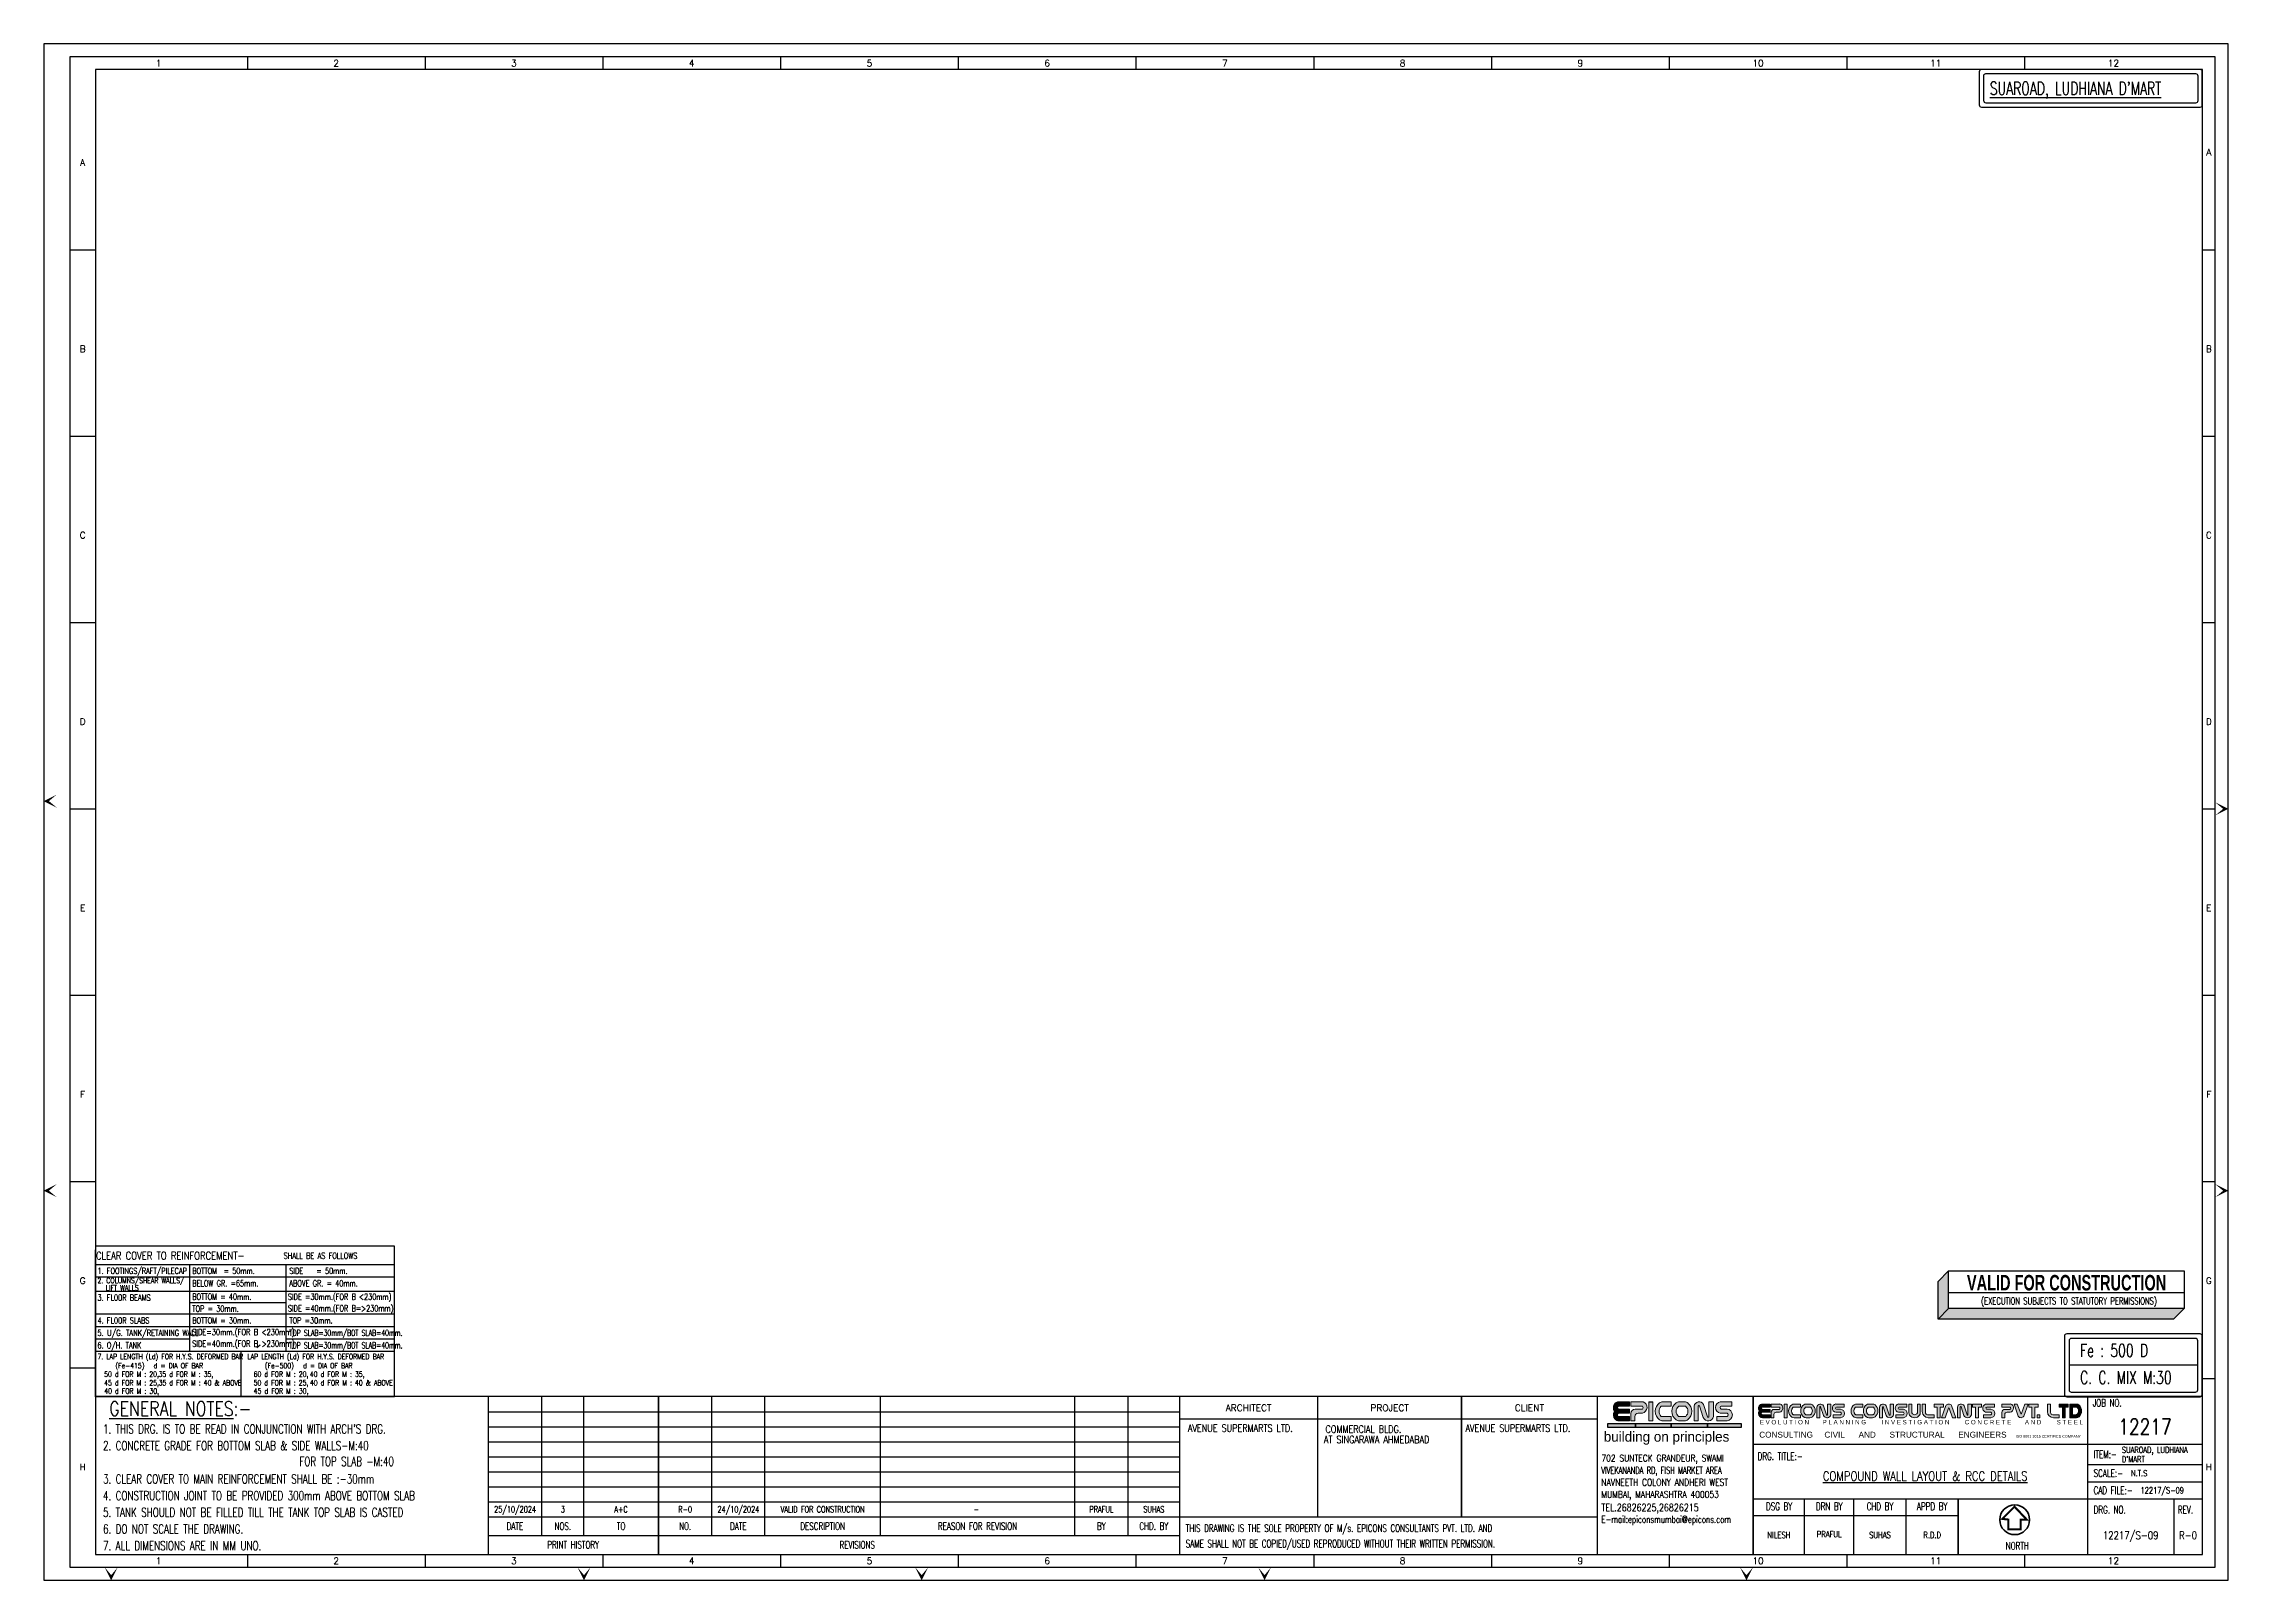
# Model space of a CAD drawing. Extents: x 324505 to 1272425, y -526289 to -156124.
# Drawn here: x 1020604 to 1115643, y -249818 to -182961 of the extents above; entities that cross this region are included whole.
import ezdxf
from ezdxf.enums import TextEntityAlignment as Align

# ---------------------------------------------------------------- set-up
doc = ezdxf.new("R2010")
doc.units = 0
doc.header["$LTSCALE"] = 500
doc.header["$MEASUREMENT"] = 0
doc.layers.add('00 ECPL LOGO', color=250, linetype='Continuous', lineweight=20)
for name, color, linetype in [('DIM1', 5, 'Continuous'), ('note t', 2, 'Continuous'), ('notes', 1, 'Continuous'), ('PNA', 10, 'Continuous'), ('S-BEAM NO', 3, 'Continuous'), ('S-TEXT', 2, 'Continuous'), ('S-TEXT-1', 4, 'Continuous'), ('S-TITIL', 6, 'Continuous'), ('SCH-LINE', 7, 'Continuous'), ('SCHEDULE LINE-1', 7, 'Continuous'), ('SHEET', 7, 'Continuous'), ('TEXT', 4, 'Continuous'), ('TEXT (SHEET)', 4, 'Continuous'), ('TEXT1', 2, 'Continuous'), ('TITLE', 4, 'Continuous')]:
    doc.layers.add(name, color=color, linetype=linetype)
doc.styles.add('D', font='simplex.shx', dxfattribs={"height": 200})
doc.styles.add('ROMANS', font='simplex.shx', dxfattribs={"width": 0.8, "height": 275, "bigfont": 'bigfont.shx'})
doc.styles.add('SEC. TEXT', font='arial.ttf', dxfattribs={"height": 180})
doc.styles.add('style2', font='GOTHICB.TTF')
doc.styles.add('VA_ROOM_TEXT', font='GOTHIC.TTF')

msp = doc.modelspace()

# ---------------------------------------------------------------- texts
at = {"layer": 'note t', "style": 'D', "width": 0.8}
msp.add_text(' CLEAR COVER TO REINFORCEMENT- ', height=335.77534, dxfattribs=at).set_placement((1022696.145, -235862.015))
at = {"layer": 'notes', "color": 4, "style": 'ROMANS', "width": 0.7}
for s, height, p in [('SHALL BE AS FOLLOWS', 267.09402, (1031041.23, -235829.489)), ('45 d FOR M : 25,', 228.93773, (1023233.044, -241339.201, -173055.925)), ('50 d FOR M : 20,', 228.93773, (1023234.178, -240964.122, -173055.925)), ('35 d FOR M : 35,', 228.93773, (1025597.366, -240966.052, -173055.925)), ('35 d FOR M : 40 & ABOVE', 228.93773, (1025601.889, -241336.983, -173055.925)), ('50 d FOR M : 25,', 228.93773, (1029735.199, -241339.201, -173055.925)), ('60 d FOR M : 20,', 228.93773, (1029736.333, -240964.122, -173055.925)), ('40 d FOR M : 35,', 228.93773, (1032179.043, -240966.052, -173055.925)), ('40 d FOR M : 40 & ABOVE', 228.93773, (1032183.566, -241336.983, -173055.925)), ('40 d FOR M : 30,', 228.93773, (1023237.842, -241697.205, -173055.925)), ('45 d FOR M : 30,', 228.93773, (1029739.997, -241697.205, -173055.925))]:
    msp.add_text(s, height=height, dxfattribs=at).set_placement(p)
at = {"layer": 'notes', "color": 4, "style": 'ROMANS'}
for s, height, width, p in [('2. COLUMNS/SHEAR WALLS/', 228.93773, 0.7, (1022941.29, -236775.277)), ('1. FOOTINGS/RAFT/PILECAP', 267.09402, 0.7, (1022941.29, -236354.93)), ('BOTTOM  = 50mm.', 267.09402, 0.7, (1027068.79, -236354.93)), ('SIDE    = 50mm.', 267.09402, 0.7, (1031291.503, -236354.93)), ('3. FL00R BEAMS ', 267.09402, 0.7, (1022941.29, -237515.755)), ('LIFT WALLS', 228.9377, 0.7, (1023303.012, -237092.737)), ('BELOW GR. =65mm.', 267.09402, 0.7, (1027068.79, -236894.324)), ('BOTTOM = 40mm.', 267.09402, 0.7, (1027068.79, -237479.697)), ('SIDE =30mm.(FOR B <230mm)', 267.09402, 0.7, (1031227.294, -237481.033)), ('ABOVE GR. = 40mm.', 267.09402, 0.7, (1031291.503, -236894.324)), ('4. FL00R SLABS ', 267.09402, 0.7, (1022941.29, -238512.507)), ('TOP = 30mm.', 267.09402, 0.7, (1027068.79, -237997.724)), ('BOTTOM = 30mm.', 267.09402, 0.7, (1027068.79, -238512.507)), ('SIDE =40mm.(FOR B=>230mm)', 267.09402, 0.7, (1031227.294, -237984.56)), ('TOP =30mm.', 267.094, 0.7, (1031291.503, -238512.507)), ('5. U/G. TANK/RETAINING WALL', 267.09402, 0.65, (1022941.29, -239051.902)), ('6. O/H. TANK', 267.09402, 0.7, (1022941.29, -239591.296)), ('SIDE=30mm.(FOR B <230mm)', 267.09402, 0.65, (1027062.303, -239017.18)), ('SIDE=40mm.(FOR B >230mm)', 267.09402, 0.65, (1027062.303, -239520.707)), ('TOP SLAB=30mm/BOT SLAB=40mm.', 267.09402, 0.6, (1031291.503, -239051.902)), ('TOP SLAB=30mm/BOT SLAB=40mm.', 267.09402, 0.6, (1031291.503, -239591.296)), ('7. LAP LENGTH (Ld) FOR H.Y.S. DEFORMED BAR', 228.93773, 0.7, (1022941.29, -240082.995)), ('(Fe-415)   d = DIA OF BAR', 228.93773, 0.7, (1023727.615, -240479.821)), ('LAP LENGTH (Ld) FOR H.Y.S. DEFORMED BAR', 228.93773, 0.7, (1029465.101, -240082.995)), ('(Fe-500)   d = DIA OF BAR', 228.93773, 0.7, (1030229.769, -240479.821))]:
    msp.add_text(s, height=height, dxfattribs=dict(at, width=width)).set_placement(p, align=Align.MIDDLE_LEFT)
at = {"layer": 'S-TEXT', "style": 'ROMANS', "width": 0.8}
for s, height, p in [('AVENUE SUPERMARTS LTD.', 319.95834, (1070379.438, -243194.557)), ('COMMERCIAL BLDG.', 319.95834, (1076367.669, -243241.232, -0.183)), ('AVENUE SUPERMARTS LTD.', 319.95834, (1082456.312, -243194.557)), ('AT SINGARAWA AHMEDABAD', 319.95834, (1076297.386, -243695.155, -0.183)), ('SUAROAD, LUDHIANA', 264.86478, (1111011.98, -244143.918)), ("D'MART", 264.8648, (1111011.98, -244550.669)), ('N.T.S', 264.8648, (1111411.727, -245157.192)), ('12217/S-09', 264.8648, (1111824.578, -245903.468))]:
    msp.add_text(s, height=height, dxfattribs=at).set_placement(p, align=Align.MIDDLE_LEFT)
for s, height, p in [('NILESH', 270.6281, (1096093.959, -247845.388)), ('PRAFUL', 270.6281, (1098283.675, -247810.141)), ('SUHAS', 270.6281, (1100490.746, -247845.388)), ('R.D.D', 270.6281, (1102761.97, -247845.388)), ('12217/S-09', 338.8906, (1111395.757, -247858.818, -120.54)), ('R-0', 338.8906, (1113891.207, -247858.818))]:
    msp.add_text(s, height=height, dxfattribs=at).set_placement(p, align=Align.MIDDLE_CENTER)
at = {"layer": 'S-TEXT-1', "linetype": 'Continuous', "style": 'ROMANS', "width": 0.7}
for s, p in [("1. THIS DRG. IS TO BE READ IN CONJUNCTION WITH ARCH'S DRG.", (1023184.359, -243231.638)), ('2. CONCRETE GRADE FOR BOTTOM SLAB & SIDE WALLS-M:40', (1023184.359, -243957.101)), ('FOR TOP SLAB -M:40', (1031726.281, -244645.356)), ('3. CLEAR COVER TO MAIN REINFORCEMENT SHALL BE :-30mm', (1023184.359, -245408.026)), ('4. CONSTRUCTION JOINT TO BE PROVIDED 300mm ABOVE BOTTOM SLAB', (1023184.359, -246133.488)), ('5. TANK SHOULD NOT BE FILLED TILL THE TANK TOP SLAB IS CASTED', (1023184.359, -246858.951)), ('6. DO NOT SCALE THE DRAWING.', (1023184.359, -247584.413)), ('7. ALL DIMENSIONS ARE IN MM UNO. ', (1023184.359, -248309.875))]:
    msp.add_text(s, height=398.453, dxfattribs=at).set_placement(p, align=Align.MIDDLE_LEFT)
at = {"layer": 'S-TITIL', "style": 'ROMANS', "width": 0.8}
msp.add_text('%%UGENERAL NOTES%%U:-', height=626.14043, dxfattribs=at).set_placement((1023455.921, -242344.699, -130.346), align=Align.MIDDLE_LEFT)
at = {"layer": 'S-TITIL', "color": 1, "style": 'ROMANS', "width": 0.8}
for s, height, p in [('12217', 677.7811, (1112018.035, -243134.236)), ('%%UCOMPOUND WALL LAYOUT & RCC DETAILS', 398.453, (1102455.807, -245283.211))]:
    msp.add_text(s, height=height, dxfattribs=at).set_placement(p, align=Align.MIDDLE_CENTER)
at = {"layer": 'TEXT', "color": 2, "style": 'ROMANS', "width": 0.7}
for s, height, p in [('25/10/2024', 282.4471, (1041112.44, -246729.164)), ('3', 282.447, (1043188.526, -246729.164)), ('A+C', 282.4471, (1045723.26, -246729.164)), ('R-0', 282.4471, (1048510.537, -246729.164)), ('24/10/2024', 282.4471, (1050826.315, -246729.164)), ('VALID FOR CONSTRUCTION', 282.44713, (1054491.11, -246729.164)), ('-', 282.447, (1061183.333, -246729.164)), ('PRAFUL', 282.4471, (1066617.362, -246729.164)), ('SUHAS', 282.4471, (1068899.605, -246729.164))]:
    msp.add_text(s, height=height, dxfattribs=at).set_placement(p, align=Align.MIDDLE_CENTER)
at = {"layer": 'TITLE', "style": 'ROMANS', "width": 0.7}
for s, p in [("%%USUAROAD, LUDHIANA D'MART", (1105268.597, -184903.969)), ('Fe : 500 D', (1109194.613, -239817.745)), ('C. C. MIX M:30', (1109194.613, -240993.504))]:
    msp.add_text(s, height=562.5, dxfattribs=at).set_placement(p, align=Align.MIDDLE_LEFT)

# ---------------------------------------------------------------- blocks, each defined once
blk = doc.blocks.new('FOLDER')
at = {"layer": 'PNA'}
for points in [[(-1250, 2500), (0, 0), (0, 1000)], [(1250, 2500), (0, 0), (0, 1000)]]:
    blk.add_solid(points, dxfattribs=at)
blk = doc.blocks.new('zw$C05B')
at = {"layer": '00 ECPL LOGO'}
h = blk.add_hatch(color=152, dxfattribs=at)
h.dxf.hatch_style = 1
h.paths.add_polyline_path([(60067, 6599), (60067, 6762), (59662, 6762, 0.261636), (59491, 6666, 0.285841), (59494, 6406, 0.344902), (59523, 6103, 0.204992), (59668, 6042), (60067, 6042), (60067, 6201), (59678, 6201, -1), (59668, 6330), (60067, 6330), (60067, 6477), (59678, 6477, -1), (59675, 6599)])
h = blk.add_hatch(color=152, dxfattribs=at)
h.dxf.hatch_style = 1
h.paths.add_polyline_path([(60580, 6762), (60121, 6762), (60121, 6599), (60558, 6599, -0.440545), (60558, 6477), (60280, 6477, 0.414214), (60121, 6317), (60121, 6042), (60270, 6042), (60270, 6211, -0.414214), (60390, 6330), (60558, 6330, 0.757811)])
h.paths.add_polyline_path([(60953, 6762), (60797, 6762), (60797, 6042), (60953, 6042)])
h.paths.add_polyline_path([(61651, 6762), (61322, 6762, 0.154275), (61207, 6725, 0.519672), (61207, 6078, 0.154275), (61322, 6042), (61651, 6042), (61651, 6201), (61287, 6201, -0.210356), (61258, 6214, -0.388707), (61258, 6586, -0.210356), (61287, 6599), (61651, 6599)])
h.paths.add_polyline_path([(62156, 6762), (61952, 6762, 0.159018), (61835, 6723, 0.507969), (61835, 6080, 0.159018), (61952, 6042), (62156, 6042, 0.173791), (62283, 6087, 0.472311), (62283, 6716, 0.173791)])
h.paths.add_polyline_path([(62170, 6599, -0.185052), (62196, 6589, -0.445894), (62196, 6212, -0.185052), (62170, 6201), (61944, 6201, -0.185052), (61917, 6212, -0.445894), (61917, 6589, -0.185052), (61944, 6599)], flags=16)
h.paths.add_polyline_path([(62869, 6664, 0.723435), (62518, 6599), (62518, 6042), (62673, 6042), (62673, 6599, -0.723435), (62713, 6615), (62860, 6167, 0.724077), (63253, 6202), (63253, 6762), (63074, 6762), (63074, 6204, -0.755661), (63026, 6188)])
h.paths.add_polyline_path([(63939, 6762), (63507, 6762, 0.823713), (63507, 6327), (63762, 6327, -0.713272), (63762, 6201), (63374, 6201), (63374, 6042), (63762, 6042, 0.900309), (63762, 6488), (63538, 6488, -0.746931), (63538, 6599), (63939, 6599)])
h = blk.add_hatch(color=7, dxfattribs=at)
h.dxf.hatch_style = 1
h.paths.add_polyline_path([(65393, 6562), (65393, 6679), (65099, 6679, 0.261636), (64976, 6610, 0.285841), (64977, 6422, 0.344902), (64999, 6203, 0.204992), (65103, 6158), (65393, 6158), (65393, 6274), (65110, 6274, -1), (65104, 6367), (65393, 6367), (65393, 6473), (65110, 6473, -1), (65109, 6562)])
h = blk.add_hatch(color=7, dxfattribs=at)
h.dxf.hatch_style = 1
h.paths.add_polyline_path([(65763, 6679), (65431, 6679), (65431, 6562), (65747, 6562, -0.440545), (65747, 6473), (65547, 6473, 0.414214), (65431, 6358), (65431, 6158), (65539, 6158), (65539, 6281, -0.414214), (65626, 6367), (65747, 6367, 0.757811)])
h.paths.add_polyline_path([(66033, 6679), (65920, 6679), (65920, 6158), (66033, 6158)])
h.paths.add_polyline_path([(66538, 6679), (66300, 6679, 0.154275), (66217, 6653, 0.519672), (66217, 6185, 0.154275), (66300, 6158), (66538, 6158), (66538, 6274), (66275, 6274, -0.210356), (66253, 6283, -0.388707), (66253, 6552, -0.210356), (66275, 6562), (66538, 6562)])
h.paths.add_polyline_path([(66903, 6679), (66756, 6679, 0.159018), (66671, 6651, 0.507969), (66671, 6186, 0.159018), (66756, 6158), (66903, 6158, 0.173791), (66995, 6191, 0.472311), (66995, 6646, 0.173791)])
h.paths.add_polyline_path([(66913, 6562, -0.185052), (66932, 6554, -0.445894), (66932, 6281, -0.185052), (66913, 6274), (66750, 6274, -0.185052), (66730, 6281, -0.445894), (66730, 6554, -0.185052), (66750, 6562)], flags=16)
h.paths.add_polyline_path([(67419, 6609, 0.723435), (67165, 6562), (67165, 6158), (67277, 6158), (67277, 6562, -0.723435), (67306, 6573), (67412, 6249, 0.724077), (67697, 6274), (67697, 6679), (67568, 6679), (67568, 6276, -0.755661), (67533, 6264)])
h.paths.add_polyline_path([(68193, 6679), (67880, 6679, 0.823713), (67880, 6365), (68065, 6365, -0.713272), (68065, 6274), (67784, 6274), (67784, 6158), (68065, 6158, 0.900309), (68065, 6482), (67903, 6482, -0.746931), (67903, 6562), (68193, 6562)])
h = blk.add_hatch(color=7, dxfattribs=at)
h.dxf.hatch_style = 1
h.paths.add_polyline_path([(68904, 6679), (68666, 6679, 0.154275), (68582, 6653, 0.519672), (68582, 6185, 0.154275), (68666, 6158), (68904, 6158), (68904, 6274), (68641, 6274, -0.210932), (68619, 6284, -0.385278), (68618, 6552, -0.212895), (68640, 6562), (68904, 6562)])
h.paths.add_polyline_path([(69369, 6646, 0.173792), (69277, 6679), (69130, 6679, 0.159018), (69044, 6651, 0.507969), (69044, 6186, 0.159018), (69130, 6158), (69277, 6158, 0.173792), (69369, 6191, 0.472311)])
h.paths.add_polyline_path([(69287, 6562, -0.185053), (69306, 6554, -0.445893), (69306, 6281, -0.185053), (69287, 6274), (69123, 6274, -0.185053), (69104, 6281, -0.445893), (69104, 6554, -0.185053), (69123, 6562)], flags=16)
h.paths.add_polyline_path([(69536, 6562), (69536, 6158), (69649, 6158), (69649, 6562, -0.436861), (69665, 6579, -0.319738), (69678, 6569), (69784, 6249, 0.724077), (70068, 6274), (70068, 6679), (69939, 6679), (69939, 6276, -0.755661), (69904, 6264), (69791, 6609, 0.723435)])
h.paths.add_polyline_path([(70569, 6679), (70256, 6679, 0.823713), (70256, 6365), (70440, 6365, -0.713272), (70440, 6274), (70160, 6274), (70160, 6158), (70440, 6158, 0.900309), (70440, 6482), (70278, 6482, -0.746931), (70278, 6562), (70569, 6562)])
h.paths.add_polyline_path([(70762, 6679), (70650, 6679), (70650, 6339, 0.160106), (70678, 6253, 0.505303), (71054, 6253, 0.160106), (71082, 6339), (71082, 6679), (70973, 6679), (70973, 6340, -0.621318), (70762, 6340)])
h.paths.add_polyline_path([(71273, 6679), (71155, 6679), (71155, 6390, 0.414214), (71386, 6158), (71605, 6158), (71605, 6274), (71360, 6274, -0.414214), (71273, 6361)])
h.paths.add_polyline_path([(71962, 6679), (71605, 6679), (71605, 6564), (71721, 6564), (71721, 6158), (71834, 6158), (71834, 6564), (71962, 6564)])
h.paths.add_polyline_path([(72268, 6625, 0.539211), (72055, 6618), (71889, 6158), (72020, 6158), (72144, 6520, -0.708617), (72171, 6520), (72301, 6158), (72426, 6158)])
h.paths.add_polyline_path([(72740, 6609, 0.723435), (72485, 6562), (72485, 6158), (72598, 6158), (72598, 6562, -0.723435), (72626, 6573), (72733, 6249, 0.724077), (73017, 6274), (73017, 6679), (72888, 6679), (72888, 6276, -0.755661), (72853, 6264)])
h.paths.add_polyline_path([(73404, 6679), (73063, 6679), (73063, 6564), (73179, 6564), (73179, 6158), (73292, 6158), (73292, 6564), (73404, 6564)])
h.paths.add_polyline_path([(73888, 6679), (73597, 6679, 0.157568), (73512, 6652, 0.511532), (73512, 6392, 0.157569), (73597, 6365), (73759, 6365, -0.713272), (73759, 6274), (73479, 6274), (73479, 6158), (73759, 6158, 0.900308), (73759, 6482), (73604, 6482), (73598, 6482, -0.722204), (73598, 6564), (73888, 6564)])
h = blk.add_hatch(color=7, dxfattribs=at)
h.dxf.hatch_style = 1
h.paths.add_polyline_path([(74504, 6679), (74171, 6679), (74171, 6562), (74474, 6562, -0.270444), (74499, 6547, -0.26297), (74499, 6488, -0.270444), (74474, 6473), (74287, 6473, 0.414214), (74171, 6358), (74171, 6158), (74279, 6158), (74279, 6281, -0.414214), (74366, 6367), (74487, 6367, 0.757811)])
h.paths.add_polyline_path([(74757, 6679), (74632, 6679), (74790, 6212, 0.539211), (75003, 6219), (75169, 6679), (75038, 6679), (74914, 6318, -0.708617), (74887, 6318)])
h.paths.add_polyline_path([(75547, 6679), (75190, 6679), (75190, 6564), (75306, 6564), (75306, 6158), (75419, 6158), (75419, 6564), (75547, 6564)])
h.paths.add_polyline_path([(76014, 6679), (75896, 6679), (75896, 6390, 0.414214), (76127, 6158), (76346, 6158), (76346, 6274), (76101, 6274, -0.414214), (76014, 6361)])
h.paths.add_polyline_path([(75610, 6274), (75504, 6274), (75504, 6158), (75610, 6158)])
h = blk.add_hatch(color=7, dxfattribs=at)
h.dxf.hatch_style = 1
h.paths.add_polyline_path([(76346, 6679), (76346, 6564), (76462, 6564), (76462, 6158), (76575, 6158), (76575, 6564), (76687, 6564), (76687, 6679)])
h.paths.add_polyline_path([(76743, 6679), (76743, 6158), (76998, 6158, 0.189446), (77096, 6197, 0.435754), (77096, 6641, 0.189446), (76998, 6679)])
h.paths.add_polyline_path([(77001, 6564, -0.519112), (77001, 6274), (76853, 6274), (76853, 6564)], flags=16)
at = {"layer": 'S-TEXT'}
h = blk.add_hatch(color=142, dxfattribs=at)
h.dxf.hatch_style = 1
h.paths.add_polyline_path([(59243, 5936), (59243, 5785), (60298, 5785), (60298, 5936)])
h = blk.add_hatch(color=9, dxfattribs=at)
h.dxf.hatch_style = 1
h.paths.add_polyline_path([(60298, 5936), (61646, 5936), (61646, 5785), (60298, 5785)])
h = blk.add_hatch(color=142, dxfattribs=at)
h.dxf.hatch_style = 1
h.paths.add_polyline_path([(61646, 5785), (63027, 5785), (63027, 5936), (61646, 5936)])
h = blk.add_hatch(color=4, dxfattribs=at)
h.dxf.hatch_style = 1
h.paths.add_polyline_path([(63027, 5936), (63027, 5785), (64294, 5785), (64294, 5936)])
at = {"color": 1}
for p, q in [((81765, 6957), (1968, 6957)), ((64768, 5157), (81765, 5157)), ((64768, 3083), (81765, 3083)), ((16829, 2405), (43026, 2405)), ((16829, 1697), (43026, 1697)), ((64768, 2451), (72522, 2451))]:
    blk.add_line(p, q, dxfattribs=at)
for p, q in [((18873, 1697), (18873, 6957)), ((20456, 1697), (20456, 6957)), ((25309, 1697), (25309, 6957)), ((27319, 1697), (27319, 6957)), ((31691, 1697), (31691, 6957)), ((39052, 1697), (39052, 6957)), ((41075, 1697), (41075, 6957)), ((72522, 984), (72522, 3083))]:
    blk.add_line(p, q)
at = {"color": 5, "linetype": 'ByBlock', "lineweight": -2}
for p, q in [((16841, 6388), (43026, 6388)), ((16841, 5819), (43026, 5819)), ((16841, 5250), (43026, 5250)), ((16841, 4681), (43026, 4681)), ((77437, 4383), (81765, 4383)), ((16841, 4112), (43026, 4112)), ((16841, 3543), (43026, 3543)), ((77437, 3733), (81765, 3733)), ((16841, 2974), (43026, 2974)), ((66701, 984), (66701, 3083)), ((68567, 984), (68567, 3083)), ((70544, 984), (70544, 3083)), ((80682, 3083), (80682, 984))]:
    blk.add_line(p, q, dxfattribs=at)
at = {"flags": 128}
blk.add_lwpolyline([(0, 0), (82749, 0), (82749, 58210), (0, 58210)], close=True, dxfattribs=at)
at = {"color": 1, "const_width": 56.6}
for points in [[(16841, 997), (16841, 6957)], [(23286, 997), (23286, 6957)], [(43026, 984), (43026, 6957)], [(48258, 2400), (48258, 6957)], [(53706, 2400), (53706, 6957)], [(58846, 984), (58846, 6957)], [(64754, 984), (64754, 6957)], [(77419, 984), (77419, 6957)], [(43026, 6111), (58846, 6111)], [(72522, 984), (72522, 3083)], [(43026, 2400), (58846, 2400)]]:
    blk.add_lwpolyline(points, dxfattribs=at)
at = {"layer": '00 ECPL LOGO', "color": 7}
for p, q in [((60067, 6762), (59662, 6762)), ((60580, 6762), (60121, 6762)), ((60797, 6762), (60953, 6762)), ((60797, 6762), (60797, 6042)), ((60953, 6762), (60953, 6042)), ((61322, 6762), (61651, 6762)), ((61651, 6599), (61651, 6762)), ((61952, 6762), (62156, 6762)), ((62869, 6664), (63026, 6188)), ((63074, 6762), (63253, 6762)), ((63253, 6762), (63074, 6762)), ((63074, 6762), (63074, 6201)), ((63253, 6762), (63253, 6201)), ((63507, 6762), (63939, 6762)), ((63939, 6762), (63507, 6762)), ((63939, 6599), (63939, 6762)), ((65393, 6679), (65099, 6679)), ((65393, 6562), (65393, 6679)), ((65763, 6679), (65431, 6679)), ((65431, 6679), (65431, 6562)), ((65920, 6679), (66033, 6679)), ((65920, 6679), (65920, 6158)), ((66033, 6679), (66033, 6158)), ((66300, 6679), (66538, 6679)), ((66538, 6562), (66538, 6679)), ((66756, 6679), (66903, 6679)), ((67568, 6679), (67697, 6679)), ((67697, 6679), (67568, 6679)), ((67568, 6679), (67568, 6274)), ((67697, 6679), (67697, 6274)), ((67880, 6679), (68193, 6679)), ((68193, 6679), (67880, 6679)), ((68193, 6562), (68193, 6679)), ((68904, 6679), (68666, 6679)), ((68904, 6562), (68904, 6679)), ((69130, 6679), (69277, 6679)), ((69939, 6679), (70068, 6679)), ((69939, 6679), (70068, 6679)), ((70068, 6679), (69939, 6679)), ((69939, 6679), (69939, 6274)), ((70068, 6679), (70068, 6274)), ((70256, 6679), (70569, 6679)), ((70256, 6679), (70569, 6679)), ((70569, 6679), (70256, 6679)), ((70569, 6562), (70569, 6679)), ((70650, 6679), (70762, 6679)), ((70762, 6679), (70650, 6679)), ((70650, 6679), (70650, 6339)), ((70762, 6679), (70762, 6340)), ((70973, 6679), (71082, 6679)), ((71082, 6679), (70973, 6679)), ((70973, 6679), (70973, 6340)), ((71082, 6679), (71082, 6339)), ((71155, 6679), (71273, 6679)), ((71273, 6679), (71155, 6679)), ((71155, 6390), (71155, 6679)), ((71273, 6361), (71273, 6679)), ((71605, 6679), (71962, 6679)), ((71962, 6679), (71605, 6679)), ((71605, 6679), (71605, 6564)), ((71962, 6679), (71962, 6564)), ((72426, 6158), (72268, 6625)), ((72888, 6679), (73017, 6679)), ((72888, 6679), (73017, 6679)), ((73017, 6679), (72888, 6679)), ((72888, 6679), (73017, 6679)), ((72888, 6679), (72888, 6274)), ((73017, 6679), (73017, 6274)), ((73063, 6679), (73404, 6679)), ((73404, 6679), (73063, 6679)), ((73063, 6679), (73404, 6679)), ((73063, 6679), (73404, 6679)), ((73404, 6679), (73063, 6679)), ((73063, 6679), (73063, 6564)), ((73404, 6679), (73404, 6564)), ((73575, 6679), (73888, 6679)), ((73575, 6679), (73888, 6679)), ((73888, 6679), (73597, 6679)), ((73888, 6562), (73888, 6679)), ((74504, 6679), (74171, 6679)), ((74171, 6679), (74171, 6562)), ((74757, 6679), (74632, 6679)), ((74757, 6679), (74632, 6679)), ((74632, 6679), (74790, 6212)), ((74757, 6679), (74887, 6318)), ((75038, 6679), (74914, 6318)), ((75169, 6679), (75003, 6219)), ((75169, 6679), (75038, 6679)), ((75096, 6679), (75038, 6679)), ((75169, 6679), (75038, 6679)), ((75190, 6679), (75547, 6679)), ((75547, 6679), (75190, 6679)), ((75190, 6679), (75547, 6679)), ((75190, 6679), (75547, 6679)), ((75190, 6679), (75547, 6679)), ((75190, 6679), (75190, 6564)), ((75547, 6679), (75547, 6564)), ((75896, 6679), (76014, 6679)), ((76014, 6679), (75896, 6679)), ((75896, 6390), (75896, 6679)), ((76014, 6361), (76014, 6679)), ((76346, 6679), (76687, 6679)), ((76687, 6679), (76346, 6679)), ((76346, 6679), (76346, 6564)), ((76687, 6679), (76687, 6564)), ((76743, 6679), (76998, 6679)), ((76743, 6679), (76743, 6158)), ((59668, 6330), (60067, 6330)), ((60067, 6201), (59668, 6201)), ((59668, 6042), (60067, 6042)), ((59678, 6599), (60067, 6599)), ((60067, 6477), (59678, 6477)), ((60067, 6330), (60067, 6477)), ((60067, 6042), (60067, 6201)), ((60121, 6317), (60121, 6042)), ((60121, 6042), (60270, 6042)), ((60270, 6211), (60270, 6042)), ((60558, 6477), (60280, 6477)), ((60390, 6330), (60558, 6330)), ((60797, 6042), (60953, 6042)), ((61287, 6599), (61651, 6599)), ((61287, 6201), (61651, 6201)), ((61322, 6042), (61651, 6042)), ((61651, 6042), (61651, 6201)), ((61944, 6599), (62170, 6599)), ((61944, 6201), (62170, 6201)), ((62156, 6042), (61952, 6042)), ((62518, 6599), (62518, 6042)), ((62518, 6042), (62673, 6042)), ((62673, 6599), (62673, 6042)), ((62713, 6615), (62860, 6167)), ((63043, 6042), (63074, 6042)), ((63074, 6043), (63074, 6042)), ((63253, 6599), (63253, 6599)), ((63253, 6201), (63253, 6201)), ((63374, 6042), (63374, 6201)), ((63374, 6201), (63762, 6201)), ((63374, 6042), (63762, 6042)), ((63374, 6042), (63762, 6042)), ((63762, 6327), (63507, 6327)), ((63538, 6599), (63939, 6599)), ((63762, 6488), (63538, 6488)), ((65103, 6158), (65393, 6158)), ((65104, 6367), (65393, 6367)), ((65393, 6274), (65104, 6274)), ((65110, 6562), (65393, 6562)), ((65393, 6473), (65110, 6473)), ((65393, 6367), (65393, 6473)), ((65393, 6158), (65393, 6274)), ((65747, 6562), (65431, 6562)), ((65431, 6358), (65431, 6158)), ((65431, 6158), (65539, 6158)), ((65539, 6281), (65539, 6158)), ((65747, 6473), (65547, 6473)), ((65626, 6367), (65747, 6367)), ((65920, 6158), (66033, 6158)), ((66275, 6562), (66538, 6562)), ((66275, 6274), (66538, 6274)), ((66300, 6158), (66538, 6158)), ((66538, 6158), (66538, 6274)), ((66750, 6562), (66913, 6562)), ((66750, 6274), (66913, 6274)), ((66903, 6158), (66756, 6158)), ((67165, 6562), (67165, 6158)), ((67165, 6158), (67277, 6158)), ((67277, 6562), (67277, 6158)), ((67306, 6573), (67412, 6249)), ((67419, 6609), (67533, 6264)), ((67545, 6158), (67568, 6158)), ((67568, 6159), (67568, 6158)), ((67697, 6562), (67697, 6562)), ((67697, 6274), (67697, 6274)), ((67784, 6158), (67784, 6274)), ((67784, 6274), (68065, 6274)), ((67784, 6158), (68065, 6158)), ((67784, 6158), (68065, 6158)), ((68065, 6365), (67880, 6365)), ((67903, 6562), (68193, 6562)), ((68065, 6482), (67903, 6482)), ((68640, 6562), (68904, 6562)), ((68641, 6274), (68904, 6274)), ((68666, 6158), (68904, 6158)), ((68904, 6158), (68904, 6274)), ((69123, 6562), (69287, 6562)), ((69123, 6274), (69287, 6274)), ((69130, 6158), (69277, 6158)), ((69536, 6562), (69536, 6158)), ((69536, 6158), (69649, 6158)), ((69536, 6158), (69649, 6158)), ((69536, 6158), (69649, 6158)), ((69649, 6562), (69649, 6158)), ((69678, 6569), (69784, 6249)), ((69791, 6609), (69904, 6264)), ((70068, 6562), (70068, 6562)), ((70160, 6158), (70160, 6274)), ((70160, 6274), (70440, 6274)), ((70160, 6274), (70440, 6274)), ((70160, 6158), (70440, 6158)), ((70160, 6158), (70440, 6158)), ((70160, 6158), (70440, 6158)), ((70440, 6365), (70256, 6365)), ((70278, 6562), (70569, 6562)), ((70440, 6482), (70278, 6482)), ((71360, 6274), (71605, 6274)), ((71386, 6158), (71605, 6158)), ((71386, 6158), (71605, 6158)), ((71605, 6564), (71721, 6564)), ((71605, 6274), (71605, 6158)), ((71721, 6158), (71721, 6564)), ((71721, 6158), (71834, 6158)), ((71721, 6158), (71834, 6158)), ((71834, 6158), (71834, 6564)), ((71834, 6564), (71962, 6564)), ((71889, 6158), (72055, 6618)), ((71889, 6158), (72020, 6158)), ((71962, 6158), (72020, 6158)), ((72020, 6158), (72144, 6520)), ((72301, 6158), (72171, 6520)), ((72301, 6158), (72426, 6158)), ((72301, 6158), (72426, 6158)), ((72485, 6562), (72485, 6158)), ((72485, 6158), (72598, 6158)), ((72485, 6158), (72598, 6158)), ((72485, 6158), (72598, 6158)), ((72598, 6562), (72598, 6158)), ((72626, 6573), (72733, 6249)), ((72740, 6609), (72853, 6264)), ((73017, 6562), (73017, 6562)), ((73017, 6274), (73017, 6274)), ((73063, 6564), (73179, 6564)), ((73063, 6564), (73179, 6564)), ((73179, 6158), (73179, 6564)), ((73179, 6158), (73292, 6158)), ((73179, 6158), (73292, 6158)), ((73179, 6158), (73292, 6158)), ((73179, 6158), (73292, 6158)), ((73292, 6158), (73292, 6564)), ((73292, 6564), (73404, 6564)), ((73292, 6564), (73404, 6564)), ((73479, 6158), (73479, 6274)), ((73479, 6274), (73759, 6274)), ((73479, 6274), (73759, 6274)), ((73479, 6274), (73759, 6274)), ((73479, 6158), (73759, 6158)), ((73479, 6158), (73759, 6158)), ((73479, 6158), (73759, 6158)), ((73479, 6158), (73759, 6158)), ((73479, 6158), (73759, 6158)), ((73759, 6365), (73575, 6365)), ((73597, 6365), (73747, 6365)), ((73598, 6564), (73888, 6564)), ((73759, 6482), (73598, 6482)), ((73604, 6482), (73759, 6482)), ((74474, 6562), (74171, 6562)), ((74171, 6358), (74171, 6158)), ((74171, 6158), (74279, 6158)), ((74279, 6281), (74279, 6158)), ((74474, 6473), (74287, 6473)), ((74366, 6367), (74487, 6367)), ((75190, 6564), (75306, 6564)), ((75190, 6564), (75306, 6564)), ((75306, 6158), (75306, 6564)), ((75306, 6158), (75419, 6158)), ((75306, 6158), (75419, 6158)), ((75306, 6158), (75419, 6158)), ((75419, 6158), (75419, 6564)), ((75419, 6564), (75547, 6564)), ((75419, 6564), (75547, 6564)), ((76101, 6274), (76346, 6274)), ((76127, 6158), (76346, 6158)), ((76127, 6158), (76346, 6158)), ((76346, 6564), (76462, 6564)), ((76462, 6564), (76346, 6564)), ((76346, 6274), (76346, 6158)), ((76462, 6158), (76462, 6564)), ((76462, 6158), (76575, 6158)), ((76462, 6158), (76575, 6158)), ((76462, 6158), (76575, 6158)), ((76462, 6158), (76575, 6158)), ((76479, 6158), (76575, 6158)), ((76479, 6158), (76575, 6158)), ((76479, 6158), (76575, 6158)), ((76479, 6158), (76575, 6158)), ((76575, 6158), (76575, 6564)), ((76575, 6564), (76687, 6564)), ((76575, 6564), (76687, 6564)), ((76687, 6564), (76575, 6564)), ((76743, 6158), (76998, 6158)), ((76853, 6564), (76853, 6274)), ((76853, 6564), (76991, 6564)), ((76853, 6274), (76991, 6274))]:
    blk.add_line(p, q, dxfattribs=at)
for points in [[(59662, 6762), (60067, 6762), (60067, 6599)], [(60558, 6599), (60121, 6599), (60121, 6762), (60580, 6762)], [(61322, 6762), (61651, 6762)], [(61952, 6762), (62156, 6762)], [(63074, 6762), (63253, 6762)], [(63507, 6762), (63939, 6762)]]:
    blk.add_lwpolyline(points, dxfattribs=at)
blk.add_lwpolyline([(75504, 6274), (75610, 6274), (75610, 6158), (75504, 6158)], close=True, dxfattribs=at)
for centre, radius, start, end in [((59701, 6538), 246, 148.64797, 212.45631), ((59662, 6562), 200, 90, 148.64797), ((60508, 6549), 224, 282.71879, 71.3398), ((61434, 6402), 395, 125.08074, 234.91926), ((61322, 6562), 200, 90, 125.08074), ((62069, 6402), 398, 126.14172, 233.85828), ((61952, 6562), 200, 90, 126.14172), ((62156, 6562), 200, 50.56378, 90), ((62024, 6402), 407, 309.43622, 50.56378), ((62704, 6574), 188, 28.74999, 172.28311), ((62695, 6600), 22.3, 40.01913, 183.55226), ((63549, 6544), 221, 101.04253, 258.95747), ((65099, 6535), 144, 90, 148.64797), ((65711, 6526), 162, 282.71879, 71.3398), ((66381, 6419), 286, 125.08074, 234.91926), ((66300, 6535), 144, 90, 125.08074), ((66841, 6419), 288, 126.14172, 233.85828), ((66756, 6535), 144, 90, 126.14172), ((66903, 6535), 144, 50.56378, 90), ((66808, 6419), 295, 309.43622, 50.56378), ((67300, 6543), 136, 28.74999, 172.28311), ((67911, 6522), 160, 101.04253, 258.95747), ((68747, 6419), 286, 125.08074, 234.91926), ((68666, 6535), 144, 90, 125.08074), ((69214, 6419), 288, 126.14172, 233.85828), ((69130, 6535), 144, 90, 126.14172), ((69277, 6535), 144, 50.56378, 90), ((69181, 6419), 295, 309.43622, 50.56378), ((69671, 6543), 136, 28.74999, 172.28311), ((70287, 6522), 160, 101.04253, 258.95747), ((72164, 6552), 127, 35.16598, 148.50219), ((72620, 6543), 136, 28.74999, 172.28311), ((73606, 6522), 160, 125.81796, 234.18198), ((73597, 6535), 144, 90, 125.81796), ((74452, 6526), 162, 282.71879, 71.3398), ((76998, 6535), 144, 47.09074, 90), ((76890, 6419), 303, 312.90926, 47.09074), ((59701, 6273), 246, 147.54369, 223.66124), ((59668, 6241), 200, 223.66124, 270), ((59673, 6266), 64.6, 94.02421, 265.97579), ((59676, 6538), 60.9, 88.76368, 271.23632), ((60280, 6317), 160, 90, 180), ((60390, 6211), 120, 90, 180), ((60502, 6538), 82.5, 312.44874, 47.55126), ((61461, 6400), 275, 137.51709, 222.48291), ((61322, 6241), 200, 234.91926, 270), ((61287, 6559), 40, 90, 137.51709), ((61287, 6241), 40, 222.48291, 270), ((62086, 6400), 253, 131.93642, 228.06358), ((61952, 6241), 200, 233.85828, 270), ((61944, 6559), 40, 90, 131.93642), ((61944, 6241), 40, 228.06358, 270), ((62156, 6241), 200, 270, 309.43622), ((62170, 6559), 40, 48.06358, 90), ((62170, 6241), 40, 270, 311.93642), ((62027, 6400), 253, 311.93642, 48.06358), ((63051, 6249), 208, 203.2219, 346.75502), ((63048, 6203), 26.2, 214.07961, 357.61273), ((63554, 6544), 57.7, 106.48558, 253.51442), ((63738, 6265), 225, 276.00604, 83.99396), ((63740, 6264), 66.3, 289.00161, 70.99839), ((65128, 6517), 178, 148.64797, 212.45631), ((65128, 6326), 178, 147.54369, 223.66124), ((65103, 6303), 144, 223.66124, 270), ((65107, 6321), 46.7, 94.02421, 265.97579), ((65109, 6518), 44.1, 88.76368, 271.23632), ((65547, 6358), 116, 90, 180), ((65626, 6281), 86.7, 90, 180), ((65707, 6518), 59.7, 312.44874, 47.55126), ((66400, 6418), 199, 137.51709, 222.48291), ((66300, 6303), 144, 234.91926, 270), ((66275, 6533), 28.9, 90, 137.51709), ((66275, 6303), 28.9, 222.48291, 270), ((66853, 6418), 183, 131.93642, 228.06358), ((66756, 6303), 144, 233.85828, 270), ((66750, 6533), 28.9, 90, 131.93642), ((66750, 6303), 28.9, 228.06358, 270), ((66903, 6303), 144, 270, 309.43622), ((66913, 6533), 28.9, 48.06358, 90), ((66913, 6303), 28.9, 270, 311.93642), ((66810, 6418), 183, 311.93642, 48.06358), ((67293, 6563), 16.2, 40.01913, 183.55226), ((67550, 6308), 150, 203.2219, 346.75502), ((67549, 6275), 19, 214.07961, 357.61273), ((67915, 6522), 41.7, 106.48558, 253.51442), ((68048, 6320), 162, 276.00604, 83.99396), ((68049, 6319), 48, 289.00161, 70.99839), ((68767, 6418), 200, 138.07412, 222.35635), ((68666, 6303), 144, 234.91926, 270), ((68640, 6533), 28.9, 90, 138.07412), ((68641, 6303), 28.9, 222.35635, 270), ((69227, 6418), 183, 131.93642, 228.06358), ((69130, 6303), 144, 233.85828, 270), ((69123, 6533), 28.9, 90, 131.93642), ((69123, 6303), 28.9, 228.06358, 270), ((69277, 6303), 144, 270, 309.43622), ((69287, 6533), 28.9, 48.06358, 90), ((69287, 6303), 28.9, 270, 311.93642), ((69184, 6418), 183, 311.93642, 48.06358), ((69665, 6563), 16.2, 89.15773, 183.55226), ((69665, 6564), 14.4, 18.23344, 89.15773), ((69922, 6308), 150, 203.2219, 346.85165), ((69920, 6275), 19, 214.07961, 357.61273), ((70290, 6522), 41.7, 106.48558, 253.51442), ((70423, 6320), 162, 276.00604, 83.99396), ((70425, 6319), 48, 289.00161, 70.99839), ((70794, 6339), 144, 180, 216.38482), ((70866, 6392), 233, 216.38482, 323.61518), ((70868, 6392), 118, 206.29314, 333.70686), ((70938, 6339), 144, 323.61518, 0), ((71386, 6390), 231, 180, 270), ((71360, 6361), 86.7, 180, 270), ((72158, 6515), 14.4, 19.76646, 161.05459), ((72614, 6563), 16.2, 40.01913, 183.55226), ((72871, 6308), 150, 203.2219, 346.75502), ((72869, 6275), 19, 214.07961, 357.61273), ((73597, 6509), 144, 234.18198, 270), ((73611, 6523), 43.6, 108.32609, 238.19572), ((73604, 6510), 28.9, 238.19572, 270), ((73742, 6320), 162, 276.00604, 83.99396), ((73744, 6319), 48, 289.00161, 70.99839), ((74287, 6358), 116, 90, 180), ((74366, 6281), 86.7, 90, 180), ((74474, 6533), 28.9, 29.46718, 90), ((74474, 6502), 28.9, 270, 330.53282), ((74447, 6518), 59.7, 330.53282, 29.46718), ((74894, 6286), 127, 215.16598, 328.50219), ((74900, 6323), 14.4, 199.76646, 341.05459), ((76127, 6390), 231, 180, 270), ((76101, 6361), 86.7, 180, 270), ((76991, 6535), 28.9, 51.48158, 90), ((76991, 6303), 28.9, 270, 308.51842), ((76998, 6303), 144, 270, 312.90926), ((76899, 6419), 177, 308.51842, 51.48158)]:
    blk.add_arc(centre, radius, start, end, dxfattribs=at)
at = {"layer": 'PNA'}
for p, q in [((7716, 57718), (7716, 57226)), ((14447, 57718), (14447, 57226)), ((21179, 57718), (21179, 57226)), ((27911, 57718), (27911, 57226)), ((34643, 57718), (34643, 57226)), ((41374, 57718), (41374, 57226)), ((48106, 57718), (48106, 57226)), ((54838, 57718), (54838, 57226)), ((61569, 57718), (61569, 57226)), ((68301, 57718), (68301, 57226)), ((75033, 57718), (75033, 57226)), ((984, 50402), (1968, 50402)), ((81765, 50402), (82257, 50402)), ((984, 43342), (1968, 43342)), ((81765, 43342), (82257, 43342)), ((984, 36282), (1968, 36282)), ((81765, 36282), (82257, 36282)), ((984, 29223), (1968, 29223)), ((81765, 29223), (82257, 29223)), ((984, 22163), (1968, 22163)), ((81765, 22163), (82257, 22163)), ((984, 15103), (1968, 15103)), ((81765, 15103), (82257, 15103)), ((984, 8044), (1968, 8044)), ((81765, 7650), (82257, 7650)), ((7716, 984), (7716, 492)), ((14447, 984), (14447, 492)), ((21179, 984), (21179, 492)), ((27911, 984), (27911, 492)), ((34643, 984), (34643, 492)), ((41374, 984), (41374, 492)), ((48106, 984), (48106, 492)), ((54838, 984), (54838, 492)), ((61569, 984), (61569, 492)), ((68301, 984), (68301, 492)), ((75033, 984), (75033, 492))]:
    blk.add_line(p, q, dxfattribs=at)
at = {"layer": 'PNA', "color": 1}
for points in [[(984, 492), (82257, 492), (82257, 57718), (984, 57718)], [(1968, 984), (81765, 984), (81765, 57226), (1968, 57226)]]:
    blk.add_lwpolyline(points, close=True, dxfattribs=at)
at = {"layer": 'S-TEXT'}
blk.add_lwpolyline([(60797, 6762), (60953, 6762)], dxfattribs=at)
at = {"layer": 'S-TEXT', "color": 7}
for points in [[(59243, 5936), (60298, 5936), (60298, 5785), (59243, 5785)], [(60298, 5936), (61646, 5936), (61646, 5785), (60298, 5785)], [(61646, 5936), (63027, 5936), (63027, 5785), (61646, 5785)], [(63027, 5936), (64294, 5936), (64294, 5785), (63027, 5785)]]:
    blk.add_lwpolyline(points, close=True, dxfattribs=at)
at = {"layer": 'PNA', "xscale": 0.1967862005670764, "yscale": 0.1967862005670764, "zscale": 0.1967862005670764}
for p, rotation in [((0, 29518), 270), ((82749, 29223), 90), ((0, 14759), 270), ((82749, 14759), 90)]:
    blk.add_blockref('FOLDER', p, dxfattribs=dict(at, rotation=rotation))
at = {"layer": 'PNA', "xscale": 0.1967862009743818, "yscale": 0.1967862009743818, "zscale": 0.1967862009743818}
for p in [(2558, 0), (20466, 0), (33257, 0), (46245, 0), (64497, 0)]:
    blk.add_blockref('FOLDER', p, dxfattribs=at)
at = {"layer": '00 ECPL LOGO', "color": 152, "style": 'VA_ROOM_TEXT'}
blk.add_text('building on principles', height=380.83, dxfattribs=at).set_placement((59092, 5251))
at = {"layer": '00 ECPL LOGO', "color": 7, "attachment_point": 1, "style": 'SEC. TEXT'}
for s, insert, char_height, width in [('E V O L U T I O N        P L A N N I N G         I N V E S T I G A T I O N         C O N C R E T E        A N D         S T E E L', (65003, 6075), 166.72, 495161.4), ('CONSULTING     CIVIL      AND      STRUCTURAL      ENGINEERS', (64982, 5628), 222.29, 551024.84), ('ISO 9001-2015 CERTIFIED COMPANY', (74697, 5503), 100.03, 482697.67)]:
    blk.add_mtext(s, dxfattribs=dict(at, insert=insert, char_height=char_height, width=width))
at = {"layer": 'PNA', "style": 'ROMANS'}
for s, p in [('1', (4351, 57472)), ('2', (11082, 57472)), ('3', (17814, 57472)), ('4', (24546, 57472)), ('5', (31278, 57472)), ('6', (38009, 57472)), ('7', (44741, 57472)), ('8', (51473, 57472)), ('9', (58204, 57472)), ('10', (64936, 57472)), ('11', (71668, 57472)), ('12', (78400, 57472)), ('A', (1476, 53709)), ('A', (82011, 54102)), ('B', (1476, 46649)), ('B', (82011, 46649)), ('C', (1476, 39589)), ('C', (82011, 39589)), ('D', (1476, 32529)), ('D', (82011, 32529)), ('E', (1476, 25470)), ('E', (82011, 25470)), ('F', (1476, 18410)), ('F', (82011, 18410)), ('G', (1476, 11350)), ('G', (82011, 11350)), ('H', (1476, 4291)), ('H', (82011, 4291)), ('1', (4351, 738)), ('2', (11082, 738)), ('3', (17814, 738)), ('4', (24546, 738)), ('5', (31278, 738)), ('6', (38009, 738)), ('7', (44741, 738)), ('8', (51473, 738)), ('9', (58204, 738)), ('10', (64936, 738)), ('11', (71668, 738)), ('12', (78400, 738))]:
    blk.add_text(s, height=246, dxfattribs=at).set_placement(p, align=Align.MIDDLE)
at = {"layer": 'S-TEXT-1', "style": 'ROMANS'}
for s, height, width, p in [('VIVEKANANDA RD, FISH MARKET AREA', 261.2, 0.7, (59002, 4038, 10)), ('702 SUNTECK GRANDEUR, SWAMI ', 261.2, 0.8, (59002, 4497, 10)), ('NAVNEETH COLONY ANDHERI WEST', 261.2, 0.8, (59002, 3579, 10)), ('MUMBAI, MAHARASHTRA 400053', 261.2, 0.8, (59002, 3121, 10)), ('TEL.26826225,26826215', 274.17, 0.8, (59002, 2619, 10)), ('E-mail:epiconsmumbai@epicons.com', 261.2, 0.75, (59002, 2182, 10))]:
    blk.add_text(s, height=height, dxfattribs=dict(at, width=width)).set_placement(p)
at = {"layer": 'TEXT (SHEET)', "color": 2, "style": 'ROMANS'}
for s, p in [('ARCHITECT', (45642, 6534)), ('PROJECT', (50982, 6534)), ('CLIENT', (56276, 6534))]:
    blk.add_text(s, height=249.9, dxfattribs=at).set_placement(p, align=Align.MIDDLE_CENTER)
at = {"layer": 'TEXT (SHEET)', "color": 4, "style": 'ROMANS', "width": 0.7}
for s, height, p in [('JOB NO.', 283.1, (77611, 6579)), ('THIS DRAWING IS THE SOLE PROPERTY OF M/s. EPICONS CONSULTANTS PVT. LTD. AND', 283.06, (43259, 1832)), ('SAME SHALL NOT BE COPIED/USED REPRODUCED WITHOUT THEIR WRITTEN PERMISSION.', 283.06, (43259, 1247)), ('NORTH', 283.1, (74318, 1166))]:
    blk.add_text(s, height=height, dxfattribs=at).set_placement(p)
for s, height, p in [('DRG. TITLE:-', 283.06, (64920, 4699)), ('SCALE:-', 283.1, (77648, 4058)), ('ITEM:-', 283.1, (77648, 4770)), ('CAD FILE:-', 283.1, (77648, 3408)), ('DRG. NO. ', 283.1, (77648, 2675)), ('REV.', 283.1, (80838, 2675))]:
    blk.add_text(s, height=height, dxfattribs=at).set_placement(p, align=Align.MIDDLE_LEFT)
for s, height, p in [('DSG BY', 283.1, (65735, 2802)), ('DRN BY', 283.1, (67634, 2802)), ('CHD BY', 283.1, (69556, 2802)), ('APPD BY', 283.1, (71533, 2802)), ('DATE', 283.1, (17851, 2051)), ('NOS.', 283.1, (19664, 2051)), ('TO', 283.1, (21871, 2051)), ('NO.', 283.1, (24298, 2051)), ('DATE', 283.1, (26314, 2051)), ('DESCRIPTION', 283.06, (29505, 2051)), ('REASON FOR REVISION', 283.06, (35371, 2051)), ('BY', 283.1, (40063, 2051)), ('CHD. BY', 283.1, (42050, 2051)), ('PRINT HISTORY', 283.06, (20058, 1347)), ('REVISIONS', 283.1, (30815, 1341))]:
    blk.add_text(s, height=height, dxfattribs=at).set_placement(p, align=Align.MIDDLE_CENTER)
blk = doc.blocks.new('VFC')
at = {"linetype": 'Continuous'}
for points in [[(0, 0), (308, 308), (308, 1401), (0, 1093)], [(6830, 1), (7136, 307), (308, 308), (0, 0)]]:
    blk.add_hatch(color=253, dxfattribs=at).paths.add_polyline_path(points)
at = {"color": 1}
for p, q in [((308, 1401), (0, 1093)), ((308, 308), (0, 0)), ((7136, 308), (6829, 0))]:
    blk.add_line(p, q, dxfattribs=at)
blk.add_lwpolyline([(308, 1401), (7136, 1401), (7136, 308), (308, 308)], close=True, dxfattribs=at)
blk.add_lwpolyline([(6829, 0), (0, 0), (0, 1093)], dxfattribs=at)
at = {"layer": 'SCH-LINE', "color": 252}
blk.add_line((7136, 758), (308, 758), dxfattribs=at)
at = {"layer": 'S-TEXT', "style": 'ROMANS', "width": 0.7}
blk.add_text('(EXECUTION SUBJECTS TO STATUTORY PERMISSIONS)', height=205.23, dxfattribs=at).set_placement((3799, 526), align=Align.MIDDLE_CENTER)
at = {"layer": 'S-TITIL', "style": 'style2', "width": 0.7}
blk.add_text('VALID FOR CONSTRUCTION', height=450, dxfattribs=at).set_placement((3729, 1054), align=Align.MIDDLE_CENTER)

# ---------------------------------------------------------------- linework, layer by layer
at = {"layer": 'DIM1', "color": 7}
msp.add_line((1022863.698, -241827.652), (1022863.698, -235437.367), dxfattribs=at)
at = {"layer": 'notes', "color": 4}
msp.add_line((1029878.723, -239692.408), (1030015.699, -239565.918), dxfattribs=at)
at = {"layer": 'SCHEDULE LINE-1', "color": 2}
msp.add_line((1114313.146, -240460.74), (1108713.146, -240460.74), dxfattribs=at)
for points in [[(1104805.362, -184185.219), (1104805.362, -185622.719, 0.414213562), (1104899.112, -185716.469), (1114419.396, -185716.469, 0.414213562), (1114513.146, -185622.719), (1114513.146, -184185.219, 0.414213562), (1114419.396, -184091.469), (1104899.112, -184091.469, 0.414213562)], [(1104992.862, -184372.719), (1104992.862, -185428.969, 0.414213562), (1105092.862, -185528.969), (1114231.896, -185528.969, 0.414213562), (1114325.646, -185435.219), (1114325.646, -184372.719, 0.414213562), (1114231.896, -184278.969), (1105086.612, -184278.969, 0.414213562)], [(1114413.146, -239093.829), (1108613.146, -239093.829, 0.414213562), (1108513.146, -239193.829), (1108513.146, -241727.652, 0.414213562), (1108613.146, -241827.652), (1114413.146, -241827.652, 0.414213562), (1114513.146, -241727.652), (1114513.146, -239193.829, 0.414213562)], [(1114213.146, -239293.829), (1108813.146, -239293.829, 0.414213562), (1108713.146, -239393.829), (1108713.146, -241527.652, 0.414213562), (1108813.146, -241627.652), (1114213.146, -241627.652, 0.414213562), (1114313.146, -241527.652), (1114313.146, -239393.829, 0.414213562)]]:
    msp.add_lwpolyline(points, format="xyb", close=True, dxfattribs=at)
at = {"layer": 'TEXT1', "color": 5}
for p, q in [((1035868.007, -236624.627), (1022863.698, -236624.627)), ((1035868.007, -237246.058), (1022863.698, -237246.058)), ((1035868.007, -237246.058), (1022863.698, -237246.058)), ((1035868.007, -238242.81), (1022863.698, -238242.81)), ((1031154.017, -237744.434), (1026968.163, -237744.434)), ((1035868.007, -238782.205), (1022863.698, -238782.205)), ((1035868.007, -238782.205), (1022863.698, -238782.205)), ((1026968.163, -239321.599), (1022863.698, -239321.599)), ((1035868.007, -239321.599), (1031154.017, -239321.599)), ((1035868.007, -239860.993), (1022863.698, -239860.993))]:
    msp.add_line(p, q, dxfattribs=at)
at = {"layer": 'TITLE', "color": 0}
for p, q in [((1035868.007, -236085.233), (1022863.698, -236085.233)), ((1026968.163, -239860.993), (1026968.163, -236085.233)), ((1031154.017, -239860.993), (1031154.017, -236085.233)), ((1029197.859, -241827.422), (1029197.859, -239860.993))]:
    msp.add_line(p, q, dxfattribs=at)
msp.add_lwpolyline([(1035868.007, -235285.202), (1022863.698, -235285.202), (1022863.698, -241827.192), (1035868.007, -241827.192)], close=True, dxfattribs=at)
at = {"layer": 'TITLE', "color": 1, "const_width": 90.707}
msp.add_lwpolyline([(1106342.215, -246613.261), (1105810.727, -247144.749), (1106073.803, -247175.685), (1106073.803, -247603.481), (1106610.627, -247603.481), (1106610.627, -247175.685), (1106873.703, -247175.685)], close=True, dxfattribs=at)
at = {"layer": 'TITLE', "lineweight": 35}
msp.add_circle((1106349.69, -247182.751), 648.039, dxfattribs=at)

# ---------------------------------------------------------------- block references
at = {"layer": 'S-BEAM NO', "xscale": 1.5, "yscale": 1.5, "zscale": 1.5}
msp.add_blockref('VFC', (1103014.006, -238450.491), dxfattribs=at)
at = {"layer": 'SHEET', "xscale": 1.148535329229629, "yscale": 1.148535329229629, "zscale": 1.148535329229629}
msp.add_blockref('zw$C05B', (1020603.538, -249817.732), dxfattribs=at)

msp.set_redraw_order([(e.dxf.handle, doc.entitydb.next_handle()) for e in msp.query("TEXT MTEXT ATTDEF DIMENSION ARC_DIMENSION")])  # texts and dimensions are drawn at this point

doc.saveas('drawing.dxf')
